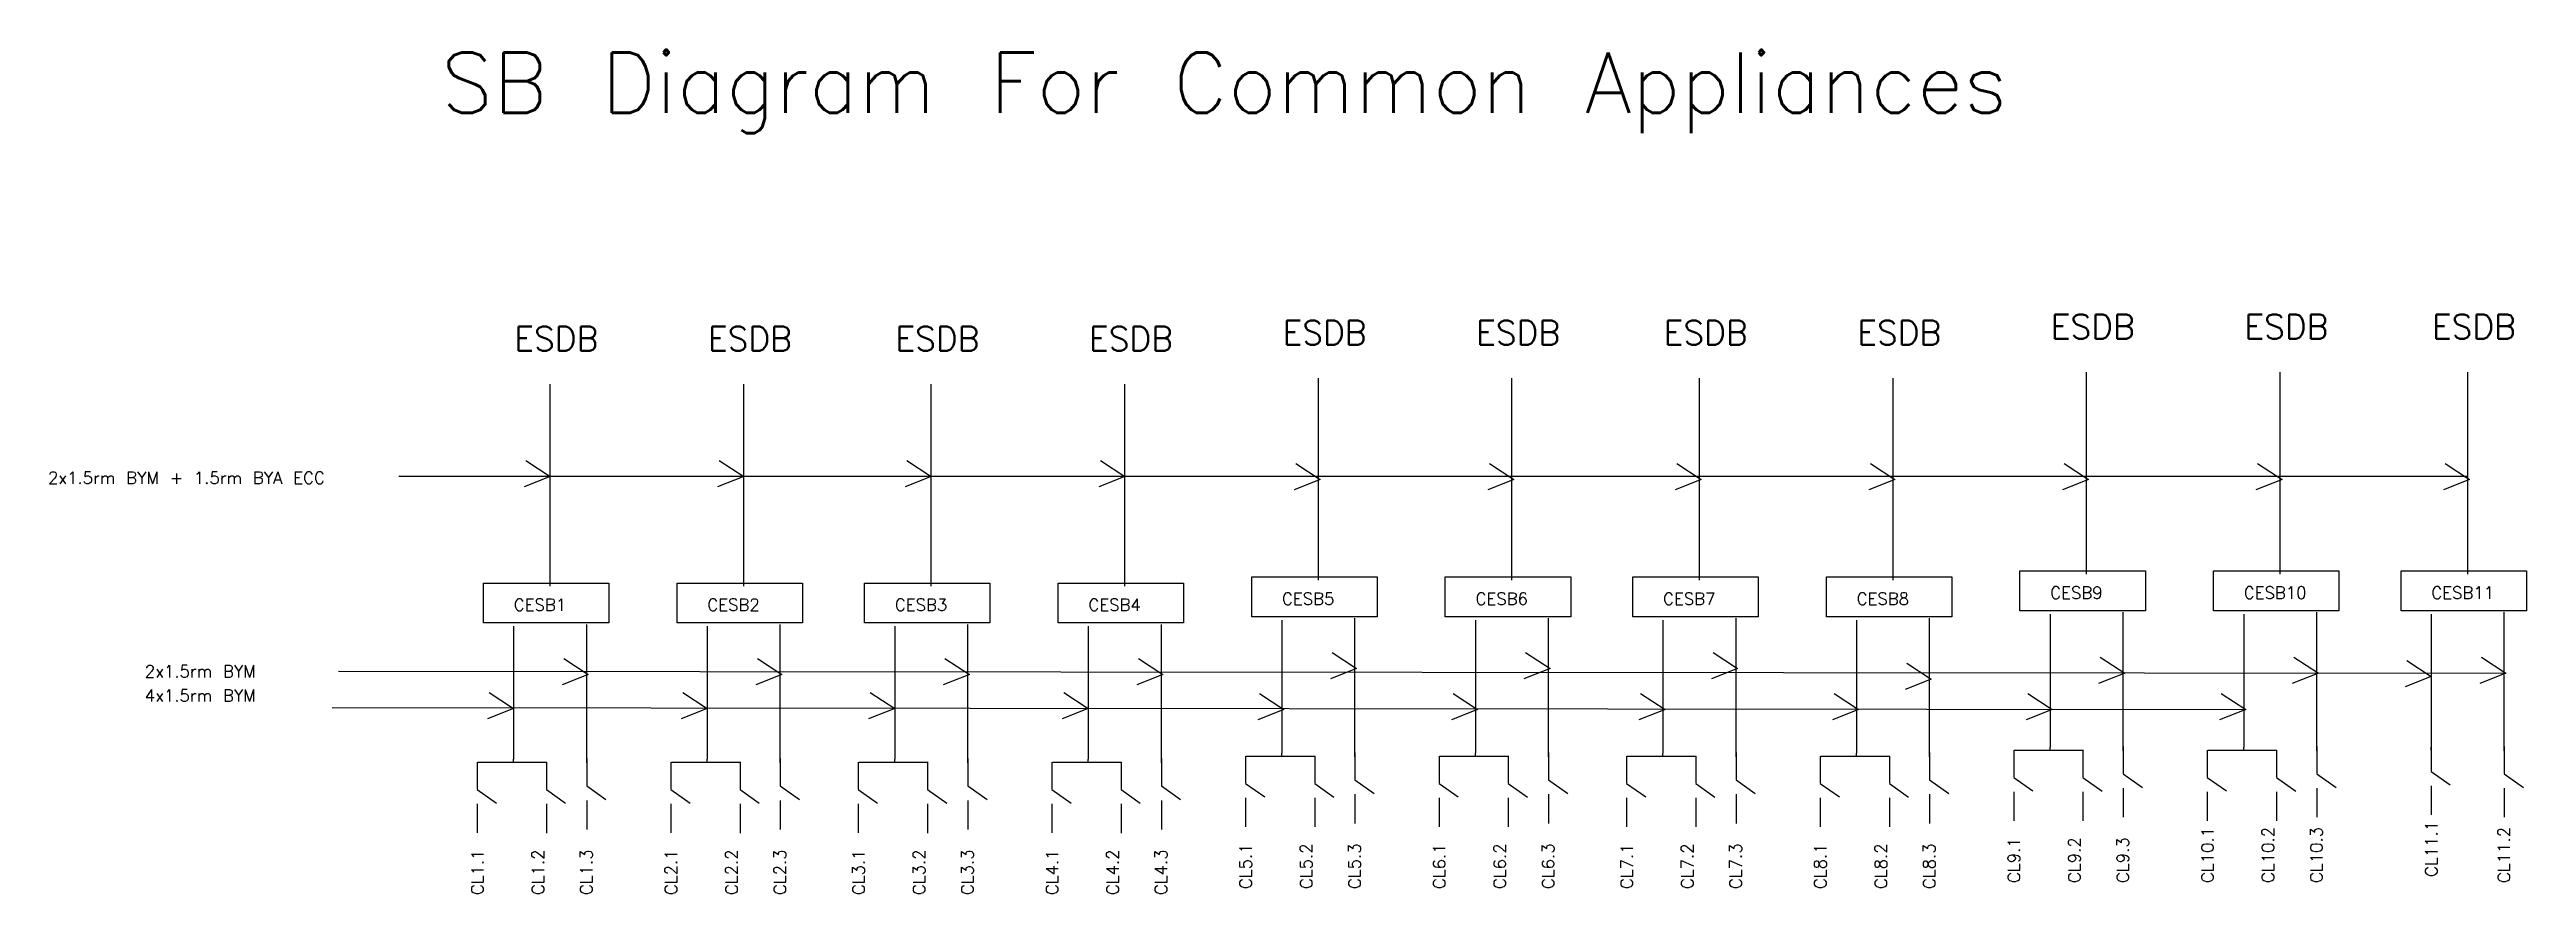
# Model space of a CAD drawing. Header units: inches. Extents: x -263 to 487, y -168 to 54.
# Drawn here: x 197.3 to 402.1, y -16.6 to 53.2 of the extents above; entities that cross this region are included whole.
import ezdxf

# ---------------------------------------------------------------- set-up
doc = ezdxf.new("R2010")
doc.units = ezdxf.units.IN
doc.header["$MEASUREMENT"] = 0
doc.layers.add('Legend', color=50, linetype='Continuous')
doc.styles.get("Standard").update_dxf_attribs({"font": 'txt.shx', "bigfont": '@extfont2.shx'})

msp = doc.modelspace()

# ---------------------------------------------------------------- texts
at = {"insert": (229.69, 52.92), "char_height": 5, "attachment_point": 1}
msp.add_mtext_dynamic_manual_height_columns('SB Diagram For Common Appliances', width=176, gutter_width=1, heights=[0], dxfattribs=at)
at = {"attachment_point": 1}
for s, insert, char_height, width in [('ESDB', (299.24, 30.75), 2, 3.4801), ('ESDB', (315.24, 30.75), 2, 3.4801), ('ESDB', (330.74, 30.75), 2, 3.4801), ('ESDB', (346.74, 30.75), 2, 3.4801), ('ESDB', (362.74, 31.25), 2, 3.4801), ('ESDB', (378.74, 31.25), 2, 3.4801), ('ESDB', (394.24, 31.25), 2, 3.4801), ('ESDB', (235.74, 30.25), 2, 3.4801), ('ESDB', (251.74, 30.25), 2, 3.4801), ('ESDB', (267.24, 30.25), 2, 3.4801), ('ESDB', (283.24, 30.25), 2, 3.4801), ('CESB5', (299.19, 8.25), 1, 5.3182), ('CESB6', (315.19, 8.25), 1, 5.3182), ('CESB7', (330.69, 8.25), 1, 5.3182), ('CESB8', (346.69, 8.25), 1, 5.3182), ('CESB9', (362.69, 8.75), 1, 5.3182), ('CESB10', (378.69, 8.75), 1, 5.3182), ('CESB11', (394.19, 8.75), 1, 5.3182), ('CESB1', (235.69, 7.75), 1, 5.3182), ('CESB2', (251.69, 7.75), 1, 5.3182), ('CESB3', (267.19, 7.75), 1, 5.3182), ('CESB4', (283.19, 7.75), 1, 5.3182)]:
    msp.add_mtext(s, dxfattribs=dict(at, insert=insert, char_height=char_height, width=width))
at = {"char_height": 1, "attachment_point": 1, "rotation": 90}
for s, width, heights, insert in [('CL9.2', 1, [0], (364.19, -15.75)), ('CL9.3', 1, [0], (368.19, -15.75)), ('CL10.1', 1, [0], (375.19, -15.75)), ('CL10.2', 1, [0], (380.19, -15.75)), ('CL10.3', 1, [0], (384.19, -15.75)), ('CL11.1', 1, [0], (393.69, -15.25)), ('CL11.2', 1.0541, [1.05], (399.69, -15.75)), ('CL1.1', 1, [0], (232.19, -16.75)), ('CL1.2', 1, [0], (237.19, -16.75)), ('CL1.3', 1, [0], (241.19, -16.75)), ('CL2.1', 1, [0], (248.19, -16.75)), ('CL2.2', 1, [0], (253.19, -16.75)), ('CL2.3', 1, [0], (257.19, -16.75)), ('CL3.1', 1, [0], (263.69, -16.75)), ('CL3.2', 1, [0], (268.69, -16.75)), ('CL3.3', 1, [0], (272.69, -16.75)), ('CL4.1', 1, [0], (279.69, -16.75)), ('CL4.2', 1, [0], (284.69, -16.75)), ('CL4.3', 1, [0], (288.69, -16.75)), ('CL5.1', 1, [0], (295.69, -16.25)), ('CL5.2', 1, [0], (300.69, -16.25)), ('CL5.3', 1, [0], (304.69, -16.25)), ('CL6.1', 1, [0], (311.69, -16.25)), ('CL6.2', 1, [0], (316.69, -16.25)), ('CL6.3', 1, [0], (320.69, -16.25)), ('CL7.1', 1, [0], (327.19, -16.25)), ('CL7.2', 1, [0], (332.19, -16.25)), ('\\pxt0.92442;CL7.3', 1, [0], (336.19, -16.25)), ('CL8.1', 1, [0], (343.19, -16.25)), ('CL8.2', 1, [0], (348.19, -16.25)), ('CL8.3', 1, [0], (352.19, -16.25)), ('CL9.1', 1, [0], (359.19, -15.75))]:
    msp.add_mtext_dynamic_manual_height_columns(s, width=width, gutter_width=1, heights=heights, dxfattribs=dict(at, insert=insert))
at = {"layer": 'Legend', "char_height": 1, "attachment_point": 1}
for s, insert in [('2x1.5rm BYM + 1.5rm BYA ECC', (197.19, 18.25)), ('2x1.5rm BYM', (205.19, 2.25)), ('4x1.5rm BYM', (205.19, 0.25))]:
    msp.add_mtext_dynamic_manual_height_columns(s, width=28.0373, gutter_width=1, heights=[0], dxfattribs=dict(at, insert=insert))

# ---------------------------------------------------------------- blocks, each defined once
blk = doc.blocks.new('Arrow')
for p, q in [((0, 0), (-2.16, -0.85)), ((-2.02, 1.32), (0, 0))]:
    blk.add_line(p, q)
blk = doc.blocks.new('K')
for p, q in [((0, -2.22), (0, -4.46)), ((0, -4.48), (1.59, -5.6)), ((0, -5.67), (0, -8.07))]:
    blk.add_line(p, q)

# ---------------------------------------------------------------- linework, layer by layer
for p, q in [((238.7, 8.78), (238.7, 25.49)), ((254.7, 8.78), (254.7, 25.49)), ((270.2, 8.78), (270.2, 25.49)), ((286.2, 8.78), (286.2, 25.49)), ((302.2, 9.28), (302.2, 25.99)), ((318.2, 9.28), (318.2, 25.99)), ((333.7, 9.28), (333.7, 25.99)), ((349.7, 9.28), (349.7, 25.99)), ((365.7, 9.78), (365.7, 26.49)), ((381.7, 9.78), (381.7, 26.49)), ((397.2, 9.78), (397.2, 26.49)), ((362.68, 6.48), (362.68, -3.83)), ((362.68, 6.48), (362.68, -3.83)), ((368.72, -4.83), (368.72, 6.63)), ((378.68, 6.48), (378.68, -3.83)), ((378.68, 6.48), (378.68, -3.83)), ((384.72, -4.83), (384.72, 6.63)), ((394.18, 6.48), (394.18, -3.83)), ((394.18, 6.48), (394.18, -3.83)), ((400.22, -4.83), (400.22, 6.63)), ((235.68, 5.48), (235.68, -4.83)), ((235.68, 5.48), (235.68, -4.83)), ((241.72, -5.83), (241.72, 5.63)), ((251.68, 5.48), (251.68, -4.83)), ((251.68, 5.48), (251.68, -4.83)), ((257.72, -5.83), (257.72, 5.63)), ((267.18, 5.48), (267.18, -4.83)), ((267.18, 5.48), (267.18, -4.83)), ((273.22, -5.83), (273.22, 5.63)), ((283.18, 5.48), (283.18, -4.83)), ((283.18, 5.48), (283.18, -4.83)), ((289.22, -5.83), (289.22, 5.63)), ((299.18, 5.98), (299.18, -4.33)), ((299.18, 5.98), (299.18, -4.33)), ((305.22, -5.33), (305.22, 6.13)), ((315.18, 5.98), (315.18, -4.33)), ((315.18, 5.98), (315.18, -4.33)), ((321.22, -5.33), (321.22, 6.13)), ((330.68, 5.98), (330.68, -4.33)), ((330.68, 5.98), (330.68, -4.33)), ((336.72, -5.33), (336.72, 6.13)), ((346.68, 5.98), (346.68, -4.33)), ((346.68, 5.98), (346.68, -4.33)), ((352.72, -5.33), (352.72, 6.13)), ((362.68, -3.83), (362.68, -4.51)), ((378.68, -3.83), (378.68, -4.51)), ((394.18, -3.83), (394.18, -4.51)), ((232.72, -5.76), (238.43, -5.76)), ((235.68, -4.83), (235.68, -5.51)), ((235.68, -5.76), (235.68, -5.51)), ((248.72, -5.76), (254.43, -5.76)), ((251.68, -4.83), (251.68, -5.51)), ((251.68, -5.76), (251.68, -5.51)), ((264.22, -5.76), (269.93, -5.76)), ((267.18, -4.83), (267.18, -5.51)), ((267.18, -5.76), (267.18, -5.51)), ((280.22, -5.76), (285.93, -5.76)), ((283.18, -4.83), (283.18, -5.51)), ((283.18, -5.76), (283.18, -5.51)), ((296.22, -5.26), (301.93, -5.26)), ((299.18, -4.33), (299.18, -5.01)), ((299.18, -5.26), (299.18, -5.01)), ((312.22, -5.26), (317.93, -5.26)), ((315.18, -4.33), (315.18, -5.01)), ((315.18, -5.26), (315.18, -5.01)), ((327.72, -5.26), (333.43, -5.26)), ((330.68, -4.33), (330.68, -5.01)), ((330.68, -5.26), (330.68, -5.01)), ((343.72, -5.26), (349.43, -5.26)), ((346.68, -4.33), (346.68, -5.01)), ((346.68, -5.26), (346.68, -5.01)), ((359.72, -4.76), (365.43, -4.76)), ((362.68, -4.76), (362.68, -4.51)), ((375.72, -4.76), (381.43, -4.76)), ((378.68, -4.76), (378.68, -4.51)), ((394.18, -4.76), (394.18, -4.51))]:
    msp.add_line(p, q)
at = {"color": 2}
for p, q in [((397.2, 17.85), (226.19, 17.85)), ((221.19, 1.75), (400.35, 1.6)), ((220.69, -1.25), (378.85, -1.4))]:
    msp.add_line(p, q, dxfattribs=at)
for points in [[(233.19, 9.05), (243.55, 9.05), (243.55, 5.75), (233.19, 5.75)], [(249.19, 9.05), (259.55, 9.05), (259.55, 5.75), (249.19, 5.75)], [(264.69, 9.05), (275.05, 9.05), (275.05, 5.75), (264.69, 5.75)], [(280.69, 9.05), (291.05, 9.05), (291.05, 5.75), (280.69, 5.75)], [(296.69, 9.55), (307.05, 9.55), (307.05, 6.25), (296.69, 6.25)], [(312.69, 9.55), (323.05, 9.55), (323.05, 6.25), (312.69, 6.25)], [(328.19, 9.55), (338.55, 9.55), (338.55, 6.25), (328.19, 6.25)], [(344.19, 9.55), (354.55, 9.55), (354.55, 6.25), (344.19, 6.25)], [(360.19, 10.05), (370.55, 10.05), (370.55, 6.75), (360.19, 6.75)], [(376.19, 10.05), (386.55, 10.05), (386.55, 6.75), (376.19, 6.75)], [(391.69, 10.05), (402.05, 10.05), (402.05, 6.75), (391.69, 6.75)]]:
    msp.add_lwpolyline(points, close=True)

# ---------------------------------------------------------------- block references
at = {"color": 6}
for p in [(238.7, 17.85), (254.7, 17.85), (270.2, 17.85), (286.2, 17.85), (302.35, 17.6), (318.35, 17.6), (333.85, 17.6), (349.85, 17.6), (365.85, 17.6), (381.85, 17.6), (397.35, 17.6), (241.85, 1.48), (257.85, 1.48), (273.35, 1.48), (289.35, 1.48), (305.35, 1.98), (321.35, 1.98), (336.85, 1.98), (352.85, 1.1), (368.85, 1.6), (384.85, 1.6), (394.18, 1.32), (400.35, 1.6), (235.68, -1.32), (251.68, -1.32), (267.18, -1.32), (283.18, -1.32), (299.35, -1.4), (315.35, -1.4), (330.85, -1.4), (346.85, -1.4), (362.85, -1.4), (378.85, -1.4)]:
    msp.add_blockref('Arrow', p, dxfattribs=at)
for p in [(232.67, -3.54), (238.39, -3.55), (241.72, -3.25), (248.67, -3.54), (254.39, -3.55), (257.72, -3.25), (264.17, -3.54), (269.89, -3.55), (273.22, -3.25), (280.17, -3.54), (285.89, -3.55), (289.22, -3.25), (296.17, -3.04), (301.89, -3.05), (305.22, -2.75), (312.17, -3.04), (317.89, -3.05), (321.22, -2.75), (327.67, -3.04), (333.39, -3.05), (336.72, -2.75), (343.67, -3.04), (349.39, -3.05), (352.72, -2.75), (359.67, -2.54), (365.39, -2.55), (368.72, -2.25), (375.67, -2.54), (381.39, -2.55), (384.72, -2.25), (394.17, -2.04), (400.22, -2.25)]:
    msp.add_blockref('K', p)

msp.set_redraw_order([(e.dxf.handle, doc.entitydb.next_handle()) for e in msp.query("TEXT MTEXT ATTDEF DIMENSION ARC_DIMENSION")])  # texts and dimensions are drawn at this point

doc.saveas('drawing.dxf')
